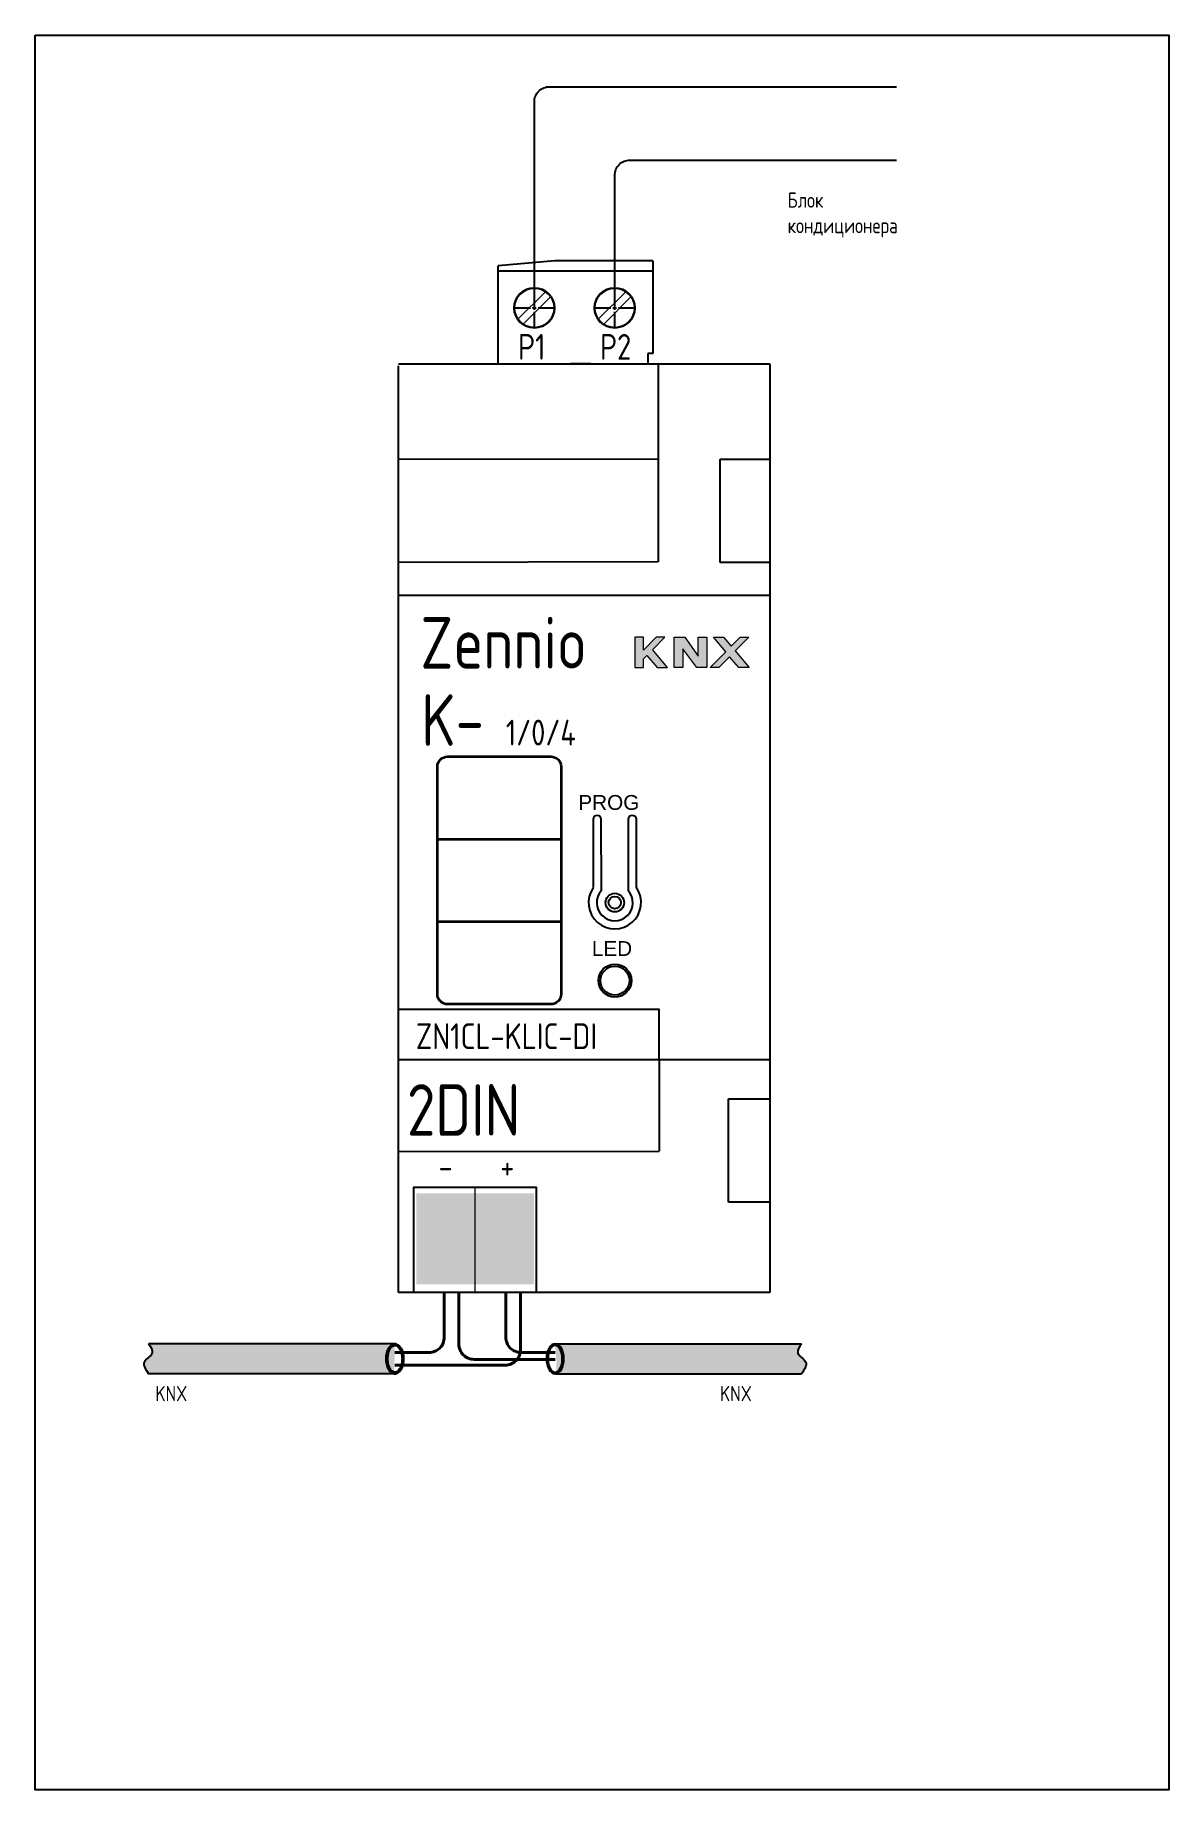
# Model space of a CAD drawing. Header units: millimetres. Extents: x -559267 to 14075, y 0 to 209897.
# Drawn here: x 1260 to 1445.5, y 0 to 287 of the extents above; entities that cross this region are included whole.
import ezdxf

# ---------------------------------------------------------------- set-up
doc = ezdxf.new("R2010")
doc.units = ezdxf.units.MM
doc.linetypes.add('CENTER2', pattern=[28.575, 19.05, -3.175, 3.175, -3.175])
doc.layers.add('Zennio модули', color=7, linetype='Continuous')
doc.styles.get("Standard").update_dxf_attribs({"font": 'arial.ttf'})
doc.styles.add('Unecom', font='GOST2304A_0.ttf', dxfattribs={"height": 2.5})

msp = doc.modelspace()

# ---------------------------------------------------------------- texts
at = {"char_height": 2.5, "attachment_point": 1, "style": 'Unecom'}
for s, insert in [('Блок\\Pкондиционера', (1383.12, 261.27)), ('KNX', (1279.68, 66.07)), ('KNX', (1372.05, 66.07))]:
    msp.add_mtext_dynamic_manual_height_columns(s, width=15.9077, gutter_width=3.12, heights=[0], dxfattribs=dict(at, insert=insert))

# ---------------------------------------------------------------- blocks, each defined once
blk = doc.blocks.new('*U37')
at = {"layer": 'Zennio модули', "color": 0, "linetype": 'CENTER2', "transparency": 16777216}
for p, q in [((0, 0.38), (0, 2.02)), ((-1.99, 0), (-0.38, 0)), ((0, -1.99), (0, -0.38)), ((0.38, 0), (1.98, 0))]:
    blk.add_line(p, q, dxfattribs=at)
at = {"layer": 'Zennio модули', "color": 0, "linetype": 'Continuous', "transparency": 16777216}
for p, q in [((0, -0.19), (0, 0.19)), ((-0.19, 0), (0.19, 0))]:
    blk.add_line(p, q, dxfattribs=at)
blk = doc.blocks.new('*U38')
at = {"layer": 'Zennio модули', "color": 0, "linetype": 'CENTER2', "transparency": 16777216}
for p, q in [((0, 0.38), (0, 2.02)), ((-1.99, 0), (-0.38, 0)), ((0.38, 0), (1.98, 0)), ((0, -1.99), (0, -0.38))]:
    blk.add_line(p, q, dxfattribs=at)
at = {"layer": 'Zennio модули', "color": 0, "linetype": 'Continuous', "transparency": 16777216}
for p, q in [((-0.19, 0), (0.19, 0)), ((0, -0.19), (0, 0.19))]:
    blk.add_line(p, q, dxfattribs=at)
blk = doc.blocks.new('Zennio KNX  to Daikin Industrial')
at = {"layer": 'Zennio модули', "lineweight": 13}
h = blk.add_hatch(color=256, dxfattribs=at)
h.dxf.hatch_style = 2
h.paths.add_polyline_path([(24.75, 17.24), (24.63, 17.39), (25.82, 18.6), (24.97, 18.6), (23.75, 17.36), (23.75, 17.36), (23.75, 18.6), (22.91, 18.6), (22.91, 15.66), (23.75, 15.66), (23.75, 16.5), (24.08, 16.84), (25.07, 15.66), (26.08, 15.66)])
h = blk.add_hatch(color=256, dxfattribs=at)
h.dxf.hatch_style = 2
h.paths.add_polyline_path([(27.74, 18.61), (29.05, 16.76), (29.04, 18.6), (29.88, 18.6), (29.88, 15.67), (28.91, 15.67), (27.56, 17.49), (27.55, 15.67), (26.72, 15.67), (26.72, 18.61)])
h = blk.add_hatch(color=256, dxfattribs=at)
h.dxf.hatch_style = 2
h.paths.add_polyline_path([(33.99, 15.66), (32.98, 15.66), (32.09, 16.72), (31.06, 15.66), (30.21, 15.66), (31.71, 17.18), (30.52, 18.6), (31.5, 18.6), (32.25, 17.73), (33.11, 18.6), (33.95, 18.6), (32.63, 17.27)])
at = {"layer": 'Zennio модули', "linetype": 'Continuous', "lineweight": 15}
h = blk.add_hatch(color=256, dxfattribs=at)
h.dxf.hatch_style = 1
h.paths.add_polyline_path([(7.41, -35.31), (1.7, -35.31), (1.7, -44.12), (7.41, -44.12)])
h = blk.add_hatch(color=1, dxfattribs=at)
h.dxf.hatch_style = 1
h.paths.add_polyline_path([(13.12, -35.31), (7.41, -35.31), (7.41, -44.12), (13.12, -44.12)])
at = {"layer": 'Zennio модули'}
for p, q in [((15.15, 55.1), (9.65, 54.6)), ((9.65, 45.1), (9.65, 54.6)), ((24.65, 55.1), (15.15, 55.1)), ((24.65, 55.1), (24.65, 46.1)), ((24.65, 54.1), (9.65, 54.1)), ((24.65, 46.1), (24.15, 46.1)), ((24.15, 46.1), (24.15, 45.1)), ((0, 45.1), (36, 45.1)), ((0, -44.9), (0, 44.9)), ((18.65, 45.1), (16.65, 45.1)), ((18.65, 45.1), (24.65, 45.1)), ((36, 45.1), (36, -44.9)), ((0, 22.67), (36, 22.67)), ((0, -22.33), (36, -22.33)), ((36, -44.9), (0, -44.9))]:
    blk.add_line(p, q, dxfattribs=at)
at = {"layer": 'Zennio модули', "lineweight": 13}
for p, q in [((14.23, 52.09), (11.59, 49.46)), ((14.72, 51.6), (12.09, 48.96)), ((22.02, 52.09), (19.39, 49.46)), ((22.51, 51.6), (19.88, 48.96)), ((23.75, 18.6), (22.91, 18.6)), ((22.91, 18.6), (22.91, 15.66)), ((24.97, 18.6), (23.75, 17.36)), ((23.75, 17.36), (23.75, 18.6)), ((23.75, 17.36), (23.75, 17.36)), ((24.63, 17.39), (25.82, 18.6)), ((24.75, 17.24), (24.63, 17.39)), ((26.08, 15.66), (24.75, 17.24)), ((25.82, 18.6), (24.97, 18.6)), ((26.72, 15.67), (26.72, 18.61)), ((26.72, 18.61), (27.74, 18.61)), ((27.56, 17.49), (27.55, 15.67)), ((28.91, 15.67), (27.56, 17.49)), ((27.74, 18.61), (29.05, 16.76)), ((29.05, 16.76), (29.04, 18.6)), ((29.04, 18.6), (29.88, 18.6)), ((29.88, 18.6), (29.88, 15.67)), ((30.21, 15.66), (31.71, 17.18)), ((31.71, 17.18), (30.52, 18.6)), ((30.52, 18.6), (31.5, 18.6)), ((31.5, 18.6), (32.25, 17.73)), ((32.25, 17.73), (33.11, 18.6)), ((33.95, 18.6), (32.63, 17.27)), ((32.63, 17.27), (33.99, 15.66)), ((33.11, 18.6), (33.95, 18.6)), ((22.91, 15.66), (23.75, 15.66)), ((23.75, 16.5), (24.08, 16.84)), ((23.75, 15.66), (23.75, 16.5)), ((24.08, 16.84), (25.07, 15.66)), ((25.07, 15.66), (26.08, 15.66)), ((27.55, 15.67), (26.72, 15.67)), ((29.88, 15.67), (28.91, 15.67)), ((31.06, 15.66), (30.21, 15.66)), ((32.09, 16.72), (31.06, 15.66)), ((32.98, 15.66), (32.09, 16.72)), ((33.99, 15.66), (32.98, 15.66))]:
    blk.add_line(p, q, dxfattribs=at)
at = {"layer": 'Zennio модули', "linetype": 'Continuous'}
for p, q in [((25.15, 45.1), (25.18, 25.9)), ((0, 35.86), (25.16, 35.9)), ((31.16, 35.85), (36, 35.86)), ((31.18, 25.85), (31.16, 35.85)), ((25.18, 25.9), (0, 25.86)), ((36, 25.86), (31.18, 25.85)), ((18.85, 0.93), (18.86, -5.67)), ((19.66, -5.95), (19.65, 0.93)), ((22.25, 0.93), (22.26, -5.94)), ((23.06, -5.66), (23.05, 0.94)), ((25.27, -22.33), (25.27, -31.2)), ((31.97, -26.15), (36, -26.14)), ((31.99, -36.15), (31.97, -26.15)), ((0, -31.24), (25.27, -31.2)), ((36, -36.14), (31.99, -36.15))]:
    blk.add_line(p, q, dxfattribs=at)
at = {"layer": 'Zennio модули', "lineweight": 35}
for p, q in [((3.76, -0.97), (15.76, -0.97)), ((15.76, -8.97), (3.76, -8.97))]:
    blk.add_line(p, q, dxfattribs=at)
at = {"layer": 'Zennio модули', "lineweight": 15}
blk.add_line((7.4, -34.74), (7.4, -44.9), dxfattribs=at)
at = {"layer": 'Zennio модули'}
for points in [[(25.27, -22.33), (25.27, -17.48), (0, -17.48)], [(13.38, -44.9), (13.38, -34.74), (1.43, -34.74), (1.43, -44.9)]]:
    blk.add_lwpolyline(points, dxfattribs=at)
at = {"layer": 'Zennio модули', "lineweight": 13}
for centre, radius in [((13.16, 50.53), 1.99), ((13.16, 50.53), 1.89), ((20.95, 50.53), 1.99), ((20.95, 50.53), 1.89)]:
    blk.add_circle(centre, radius, dxfattribs=at)
at = {"layer": 'Zennio модули', "linetype": 'Continuous'}
for centre, radius in [((20.96, -7.12), 0.9), ((20.96, -7.12), 0.6), ((20.97, -14.68), 1.6), ((20.97, -14.68), 1.4)]:
    blk.add_circle(centre, radius, dxfattribs=at)
for centre, radius, start, end in [((19.25, 0.93), 0.4, 0.1006, 180.1006), ((22.65, 0.93), 0.4, 0.1006, 180.1006), ((20.96, -7.12), 2.55, 145.5402, 34.6609), ((20.96, -7.12), 1.75, 138.0759, 42.1252)]:
    blk.add_arc(centre, radius, start, end, dxfattribs=at)
at = {"layer": 'Zennio модули', "lineweight": 35}
for points in [[(3.76, 6.07), (3.76, 6.6), (4.2, 7.03), (4.76, 7.03)], [(4.76, 7.03), (4.76, 7.03), (14.76, 7.03), (14.76, 7.03)], [(14.76, 7.03), (15.31, 7.03), (15.76, 6.6), (15.76, 6.07)], [(3.76, -16.01), (3.76, -16.01), (3.76, 6.07), (3.76, 6.07)], [(15.76, 6.07), (15.76, 6.07), (15.76, -16.01), (15.76, -16.01)], [(4.76, -16.97), (4.2, -16.97), (3.76, -16.54), (3.76, -16.01)], [(14.76, -16.97), (14.76, -16.97), (4.76, -16.97), (4.76, -16.97)], [(15.76, -16.01), (15.76, -16.54), (15.31, -16.97), (14.76, -16.97)]]:
    blk.add_open_spline(points, degree=3, dxfattribs=at)
at = {"layer": 'Zennio модули', "linetype": 'CENTER2'}
for name, p in [('*U38', (13.16, 50.53)), ('*U37', (20.95, 50.53))]:
    blk.add_blockref(name, p, dxfattribs=at)
at = {"style": 'Unecom'}
blk.add_attdef('АДРЕС', (10.39, 8.11), '', height=2.5, dxfattribs=at)
at = {"layer": 'Zennio модули', "lineweight": 13, "style": 'Unecom'}
for s, height, p in [('Zennio', 5, (2.11, 15.56)), ('K-', 5, (2.2, 8.07)), ('ZN1CL-KLIC-DI', 2.5, (1.67, -21.32)), ('2DIN', 5, (0.81, -29.72))]:
    blk.add_text(s, height=height, dxfattribs=at).set_placement(p)
at = {"layer": 'Zennio модули'}
for s, p in [('PROG', (17.42, 1.87)), ('LED', (18.73, -12.29))]:
    blk.add_text(s, height=1.439, dxfattribs=at).set_placement(p)
at = {"layer": 'Zennio модули', "lineweight": 13, "char_height": 2.5, "attachment_point": 1, "style": 'Unecom'}
for s, insert, width in [('P1', (11.57, 48), 3.9263), ('P2', (19.52, 48), 3.9263), ('\\pxqc;-', (0.82, -31.44), 7.4694), ('\\pxqc;+', (6.8, -31.44), 7.4694)]:
    blk.add_mtext(s, dxfattribs=dict(at, insert=insert, width=width))

# ---------------------------------------------------------------- hatches: boundary and pattern name
at = {"true_color": 0x136734}
h = msp.add_hatch(color=116, dxfattribs=at)
h.dxf.hatch_style = 1
edge = h.paths.add_edge_path()
edge.add_spline(control_points=[(1278.54, 72.96), (1278.92, 72.42), (1279.74, 71.25), (1277.19, 70.1), (1278.08, 68.76), (1278.54, 68.07)], knot_values=[0, 0, 0, 0, 6.554301, 14.269943, 22.422464, 22.422464, 22.422464, 22.422464], degree=3, periodic=0)
edge.add_line((1278.54, 68.07), (1318.76, 68.07))
edge.add_ellipse((1318.86, 70.51), major_axis=(0, -2.45), ratio=0.582094, start_angle=180, end_angle=355.9541, ccw=False)
edge.add_line((1317.67, 72.96), (1278.54, 72.96))
h = msp.add_hatch(color=256)
h.dxf.hatch_style = 1
edge = h.paths.add_edge_path()
edge.add_spline(control_points=[(1318.87, 68.32), (1318.84, 68.32), (1318.81, 68.32), (1318.7, 68.34), (1318.61, 68.37), (1318.41, 68.5), (1318.29, 68.61), (1318.07, 68.91), (1317.98, 69.09), (1317.81, 69.56), (1317.74, 69.85), (1317.69, 70.46), (1317.7, 70.77), (1317.77, 71.27), (1317.81, 71.46), (1317.93, 71.82), (1318.01, 71.98), (1318.17, 72.26), (1318.26, 72.38), (1318.45, 72.56), (1318.55, 72.62), (1318.73, 72.69), (1318.82, 72.71), (1319, 72.69), (1319.09, 72.66), (1319.28, 72.56), (1319.38, 72.48), (1319.6, 72.22), (1319.72, 72.02), (1319.84, 71.7), (1319.87, 71.63), (1319.89, 71.54)], knot_values=[2.040503, 2.040503, 2.040503, 2.040503, 2.127043, 2.127043, 2.384956, 2.384956, 2.719847, 2.719847, 3.054739, 3.054739, 3.455208, 3.455208, 3.855678, 3.855678, 4.130116, 4.130116, 4.404554, 4.404554, 4.678993, 4.678993, 4.953431, 4.953431, 5.227869, 5.227869, 5.502307, 5.502307, 5.776745, 5.776745, 6.163398, 6.163398, 6.283185, 6.283185, 6.283185, 6.283185], degree=3, periodic=0)
edge.add_line((1319.89, 71.54), (1320.16, 71.54))
edge.add_ellipse((1318.87, 70.51), major_axis=(0, -2.45), ratio=0.582094, start_angle=115.0189, end_angle=360)
edge.add_ellipse((1318.87, 70.51), major_axis=(0, -2.45), ratio=0.582094, start_angle=0, end_angle=115.0189)
edge.add_line((1320.16, 71.54), (1319.89, 71.54))
edge.add_spline(control_points=[(1319.89, 71.54), (1319.94, 71.37), (1319.98, 71.17), (1320.04, 70.68), (1320.04, 70.38), (1319.98, 69.8), (1319.92, 69.52), (1319.77, 69.12), (1319.7, 68.98), (1319.54, 68.73), (1319.46, 68.63), (1319.29, 68.47), (1319.2, 68.41), (1319.03, 68.34), (1318.95, 68.32), (1318.87, 68.32)], knot_values=[0, 0, 0, 0, 0.266866, 0.266866, 0.653518, 0.653518, 1.040171, 1.040171, 1.290254, 1.290254, 1.540337, 1.540337, 1.79042, 1.79042, 2.040503, 2.040503, 2.040503, 2.040503], degree=3, periodic=0)
h = msp.add_hatch(color=256)
h.dxf.hatch_style = 1
edge = h.paths.add_edge_path()
edge.add_spline(control_points=[(1345.09, 68.32), (1345.11, 68.32), (1345.14, 68.32), (1345.26, 68.34), (1345.34, 68.37), (1345.55, 68.5), (1345.67, 68.61), (1345.88, 68.91), (1345.98, 69.09), (1346.15, 69.56), (1346.21, 69.85), (1346.27, 70.46), (1346.26, 70.77), (1346.19, 71.27), (1346.14, 71.46), (1346.02, 71.82), (1345.95, 71.98), (1345.78, 72.26), (1345.69, 72.38), (1345.5, 72.56), (1345.41, 72.62), (1345.22, 72.69), (1345.13, 72.71), (1344.95, 72.69), (1344.86, 72.66), (1344.67, 72.56), (1344.57, 72.48), (1344.35, 72.22), (1344.23, 72.02), (1344.11, 71.7), (1344.09, 71.63), (1344.06, 71.54)], knot_values=[2.040503, 2.040503, 2.040503, 2.040503, 2.127043, 2.127043, 2.384956, 2.384956, 2.719847, 2.719847, 3.054739, 3.054739, 3.455208, 3.455208, 3.855678, 3.855678, 4.130116, 4.130116, 4.404554, 4.404554, 4.678993, 4.678993, 4.953431, 4.953431, 5.227869, 5.227869, 5.502307, 5.502307, 5.776745, 5.776745, 6.163398, 6.163398, 6.283185, 6.283185, 6.283185, 6.283185], degree=3, periodic=0)
edge.add_spline(control_points=[(1345.09, 68.32), (1345, 68.32), (1344.92, 68.34), (1344.75, 68.41), (1344.66, 68.47), (1344.49, 68.63), (1344.41, 68.73), (1344.26, 68.98), (1344.19, 69.12), (1344.04, 69.52), (1343.97, 69.8), (1343.91, 70.38), (1343.91, 70.68), (1343.97, 71.17), (1344.01, 71.37), (1344.06, 71.54)], knot_values=[0, 0, 0, 0, 0.250083, 0.250083, 0.500166, 0.500166, 0.750249, 0.750249, 1.000332, 1.000332, 1.386984, 1.386984, 1.773637, 1.773637, 2.040503, 2.040503, 2.040503, 2.040503], degree=3, periodic=0)
edge.add_line((1344.06, 71.54), (1343.8, 71.54))
edge.add_ellipse((1345.09, 70.51), major_axis=(0, -2.45), ratio=0.582094, start_angle=244.9811, end_angle=360)
edge.add_ellipse((1345.09, 70.51), major_axis=(0, -2.45), ratio=0.582094, start_angle=0, end_angle=244.9811)
edge.add_line((1343.8, 71.54), (1344.06, 71.54))
h = msp.add_hatch(color=116, dxfattribs=at)
h.dxf.hatch_style = 1
edge = h.paths.add_edge_path()
edge.add_ellipse((1345.09, 70.51), major_axis=(0, -2.45), ratio=0.582094, start_angle=4.0459, end_angle=180)
edge.add_line((1345.42, 68.07), (1385.41, 68.07))
edge.add_spline(control_points=[(1385.41, 68.07), (1385.87, 68.76), (1386.76, 70.1), (1384.21, 71.25), (1385.03, 72.42), (1385.41, 72.96)], knot_values=[0, 0, 0, 0, 2.03813, 3.967041, 5.605616, 5.605616, 5.605616, 5.605616], degree=3, periodic=0)
edge.add_line((1385.41, 72.96), (1345.36, 72.96))

# ---------------------------------------------------------------- linework, layer by layer
for points in [[(1341.68, 242.38), (1341.68, 276.06, -0.414214), (1344.18, 278.56), (1400.91, 278.56)], [(1354.83, 242.38), (1354.83, 264.06, -0.414214), (1357.33, 266.56), (1400.91, 266.56)]]:
    msp.add_lwpolyline(points, format="xyb")
at = {"lineweight": 40}
for points in [[(1326.94, 81.37), (1326.94, 74.04, -0.414214), (1324.44, 71.54), (1318.87, 71.54)], [(1329.33, 81.37), (1329.33, 72.92, 0.414214), (1331.83, 70.42), (1345.09, 70.42)]]:
    msp.add_lwpolyline(points, format="xyb", dxfattribs=at)
at = {"color": 1, "lineweight": 40}
for points in [[(1339.42, 81.37), (1339.42, 71.98, -0.414214), (1336.92, 69.48), (1328.93, 69.48)], [(1345.09, 71.54), (1339.52, 71.54, -0.414214), (1337.02, 74.04), (1337.02, 81.37)]]:
    msp.add_lwpolyline(points, format="xyb", dxfattribs=at)
for points in [[(1318.87, 72.96), (1278.55, 72.96)], [(1345.09, 72.96), (1385.41, 72.96)], [(1318.77, 68.07), (1278.55, 68.07)], [(1345.19, 68.07), (1385.41, 68.07)]]:
    msp.add_lwpolyline(points)
msp.add_lwpolyline([(1318.87, 69.48), (1328.93, 69.48)], dxfattribs=at)
for start_param, end_param in [(3.141593, 6.21257), (6.21257, 9.424778)]:
    msp.add_ellipse((1318.86, 70.51), major_axis=(0, -2.45), ratio=0.582094, start_param=start_param, end_param=end_param)
msp.add_ellipse((1318.86, 70.51), major_axis=(0, -2.45), ratio=0.582094)
msp.add_ellipse((1318.86, 70.51), major_axis=(0, -2.45), ratio=0.582094)
msp.add_ellipse((1318.86, 70.51), major_axis=(0, -2.45), ratio=0.582094)
msp.add_ellipse((1318.86, 70.51), major_axis=(0, -2.45), ratio=0.582094)
msp.add_ellipse((1318.86, 70.51), major_axis=(0, -2.45), ratio=0.582094)
msp.add_ellipse((1318.86, 70.51), major_axis=(0, -2.45), ratio=0.582094)
msp.add_ellipse((1318.86, 70.51), major_axis=(0, -2.45), ratio=0.582094)
msp.add_ellipse((1318.86, 70.51), major_axis=(0, -2.45), ratio=0.582094)
msp.add_ellipse((1318.86, 70.51), major_axis=(0, -2.45), ratio=0.582094)
msp.add_ellipse((1318.86, 70.51), major_axis=(0, -2.45), ratio=0.582094)
msp.add_ellipse((1318.86, 70.51), major_axis=(0, -2.45), ratio=0.582094)
msp.add_ellipse((1318.86, 70.51), major_axis=(0, -2.45), ratio=0.582094)
msp.add_ellipse((1318.86, 70.51), major_axis=(0, -2.45), ratio=0.582094)
msp.add_ellipse((1318.86, 70.51), major_axis=(0, -2.45), ratio=0.582094)
msp.add_ellipse((1318.86, 70.51), major_axis=(0, -2.45), ratio=0.582094)
msp.add_ellipse((1318.86, 70.51), major_axis=(0, -2.45), ratio=0.582094)
at = {"extrusion": (0, 0, -1)}
msp.add_ellipse((1345.09, 70.51), major_axis=(0, -2.45), ratio=0.582094, dxfattribs=at)
for points in [[(1278.55, 72.96), (1279.16, 71.44), (1277.88, 70), (1278.55, 68.07)], [(1278.55, 72.96), (1279.16, 71.44), (1277.88, 70), (1278.55, 68.07)], [(1278.55, 72.96), (1279.16, 71.44), (1277.88, 70), (1278.55, 68.07)], [(1278.55, 72.96), (1279.16, 71.44), (1277.88, 70), (1278.55, 68.07)], [(1278.55, 72.96), (1279.16, 71.44), (1277.88, 70), (1278.55, 68.07)], [(1278.55, 72.96), (1279.16, 71.44), (1277.88, 70), (1278.55, 68.07)], [(1278.55, 72.96), (1279.16, 71.44), (1277.88, 70), (1278.55, 68.07)], [(1278.55, 72.96), (1279.16, 71.44), (1277.88, 70), (1278.55, 68.07)], [(1278.55, 72.96), (1279.16, 71.44), (1277.88, 70), (1278.55, 68.07)], [(1278.55, 72.96), (1279.16, 71.44), (1277.88, 70), (1278.55, 68.07)], [(1278.55, 72.96), (1279.16, 71.44), (1277.88, 70), (1278.55, 68.07)], [(1278.55, 72.96), (1279.16, 71.44), (1277.88, 70), (1278.55, 68.07)], [(1278.55, 72.96), (1279.16, 71.44), (1277.88, 70), (1278.55, 68.07)], [(1278.55, 72.96), (1279.16, 71.44), (1277.88, 70), (1278.55, 68.07)], [(1278.55, 72.96), (1279.16, 71.44), (1277.88, 70), (1278.55, 68.07)], [(1278.55, 72.96), (1279.16, 71.44), (1277.88, 70), (1278.55, 68.07)], [(1278.55, 72.96), (1279.16, 71.44), (1277.88, 70), (1278.55, 68.07)], [(1385.41, 72.96), (1384.79, 71.44), (1386.07, 70), (1385.41, 68.07)]]:
    msp.add_spline(points, degree=3)
for points in [[(1318.87, 68.32), (1318.95, 68.32), (1319.03, 68.34), (1319.2, 68.41), (1319.29, 68.47), (1319.46, 68.63), (1319.54, 68.73), (1319.7, 68.98), (1319.77, 69.12), (1319.92, 69.52), (1319.98, 69.8), (1320.04, 70.38), (1320.04, 70.68), (1319.97, 71.26), (1319.91, 71.54), (1319.72, 72.02), (1319.6, 72.22), (1319.38, 72.48), (1319.28, 72.56), (1319.09, 72.66), (1319, 72.69), (1318.82, 72.71), (1318.73, 72.69), (1318.55, 72.62), (1318.45, 72.56), (1318.26, 72.38), (1318.17, 72.26), (1318.01, 71.98), (1317.93, 71.82), (1317.81, 71.46), (1317.77, 71.27), (1317.7, 70.77), (1317.69, 70.46), (1317.74, 69.85), (1317.81, 69.56), (1317.98, 69.09), (1318.07, 68.91), (1318.29, 68.61), (1318.41, 68.5), (1318.61, 68.37), (1318.7, 68.34), (1318.81, 68.32), (1318.84, 68.32), (1318.87, 68.32)], [(1345.09, 68.32), (1345, 68.32), (1344.92, 68.34), (1344.75, 68.41), (1344.66, 68.47), (1344.49, 68.63), (1344.41, 68.73), (1344.26, 68.98), (1344.19, 69.12), (1344.04, 69.52), (1343.97, 69.8), (1343.91, 70.38), (1343.91, 70.68), (1343.98, 71.26), (1344.05, 71.54), (1344.23, 72.02), (1344.35, 72.22), (1344.57, 72.48), (1344.67, 72.56), (1344.86, 72.66), (1344.95, 72.69), (1345.13, 72.71), (1345.22, 72.69), (1345.41, 72.62), (1345.5, 72.56), (1345.69, 72.38), (1345.78, 72.26), (1345.95, 71.98), (1346.02, 71.82), (1346.14, 71.46), (1346.19, 71.27), (1346.26, 70.77), (1346.27, 70.46), (1346.21, 69.85), (1346.15, 69.56), (1345.98, 69.09), (1345.88, 68.91), (1345.67, 68.61), (1345.55, 68.5), (1345.34, 68.37), (1345.26, 68.34), (1345.14, 68.32), (1345.11, 68.32), (1345.09, 68.32)]]:
    msp.add_open_spline(points, degree=3, knots=[0, 0, 0, 0, 0.250083, 0.250083, 0.500166, 0.500166, 0.750249, 0.750249, 1.000332, 1.000332, 1.386984, 1.386984, 1.773637, 1.773637, 2.16029, 2.16029, 2.546943, 2.546943, 2.821381, 2.821381, 3.095819, 3.095819, 3.370257, 3.370257, 3.644695, 3.644695, 3.919134, 3.919134, 4.193572, 4.193572, 4.46801, 4.46801, 4.86848, 4.86848, 5.268949, 5.268949, 5.603841, 5.603841, 5.938732, 5.938732, 6.196645, 6.196645, 6.283185, 6.283185, 6.283185, 6.283185])
at = {"layer": 'Defpoints', "color": 6}
msp.add_lwpolyline([(1260, 287), (1445.5, 287), (1445.5, 0), (1260, 0), (1260, 287)], dxfattribs=at)

# ---------------------------------------------------------------- block references
at = {"xscale": 1.687281559643919, "yscale": 1.687281559643919, "zscale": 1.687281559643919}
msp.add_blockref('Zennio KNX  to Daikin Industrial', (1319.48, 157.13), dxfattribs=at).add_auto_attribs({'АДРЕС': '1/0/4'})

msp.set_redraw_order([(e.dxf.handle, doc.entitydb.next_handle()) for e in msp.query("TEXT MTEXT ATTDEF DIMENSION ARC_DIMENSION")])  # texts and dimensions are drawn at this point

doc.saveas('drawing.dxf')
